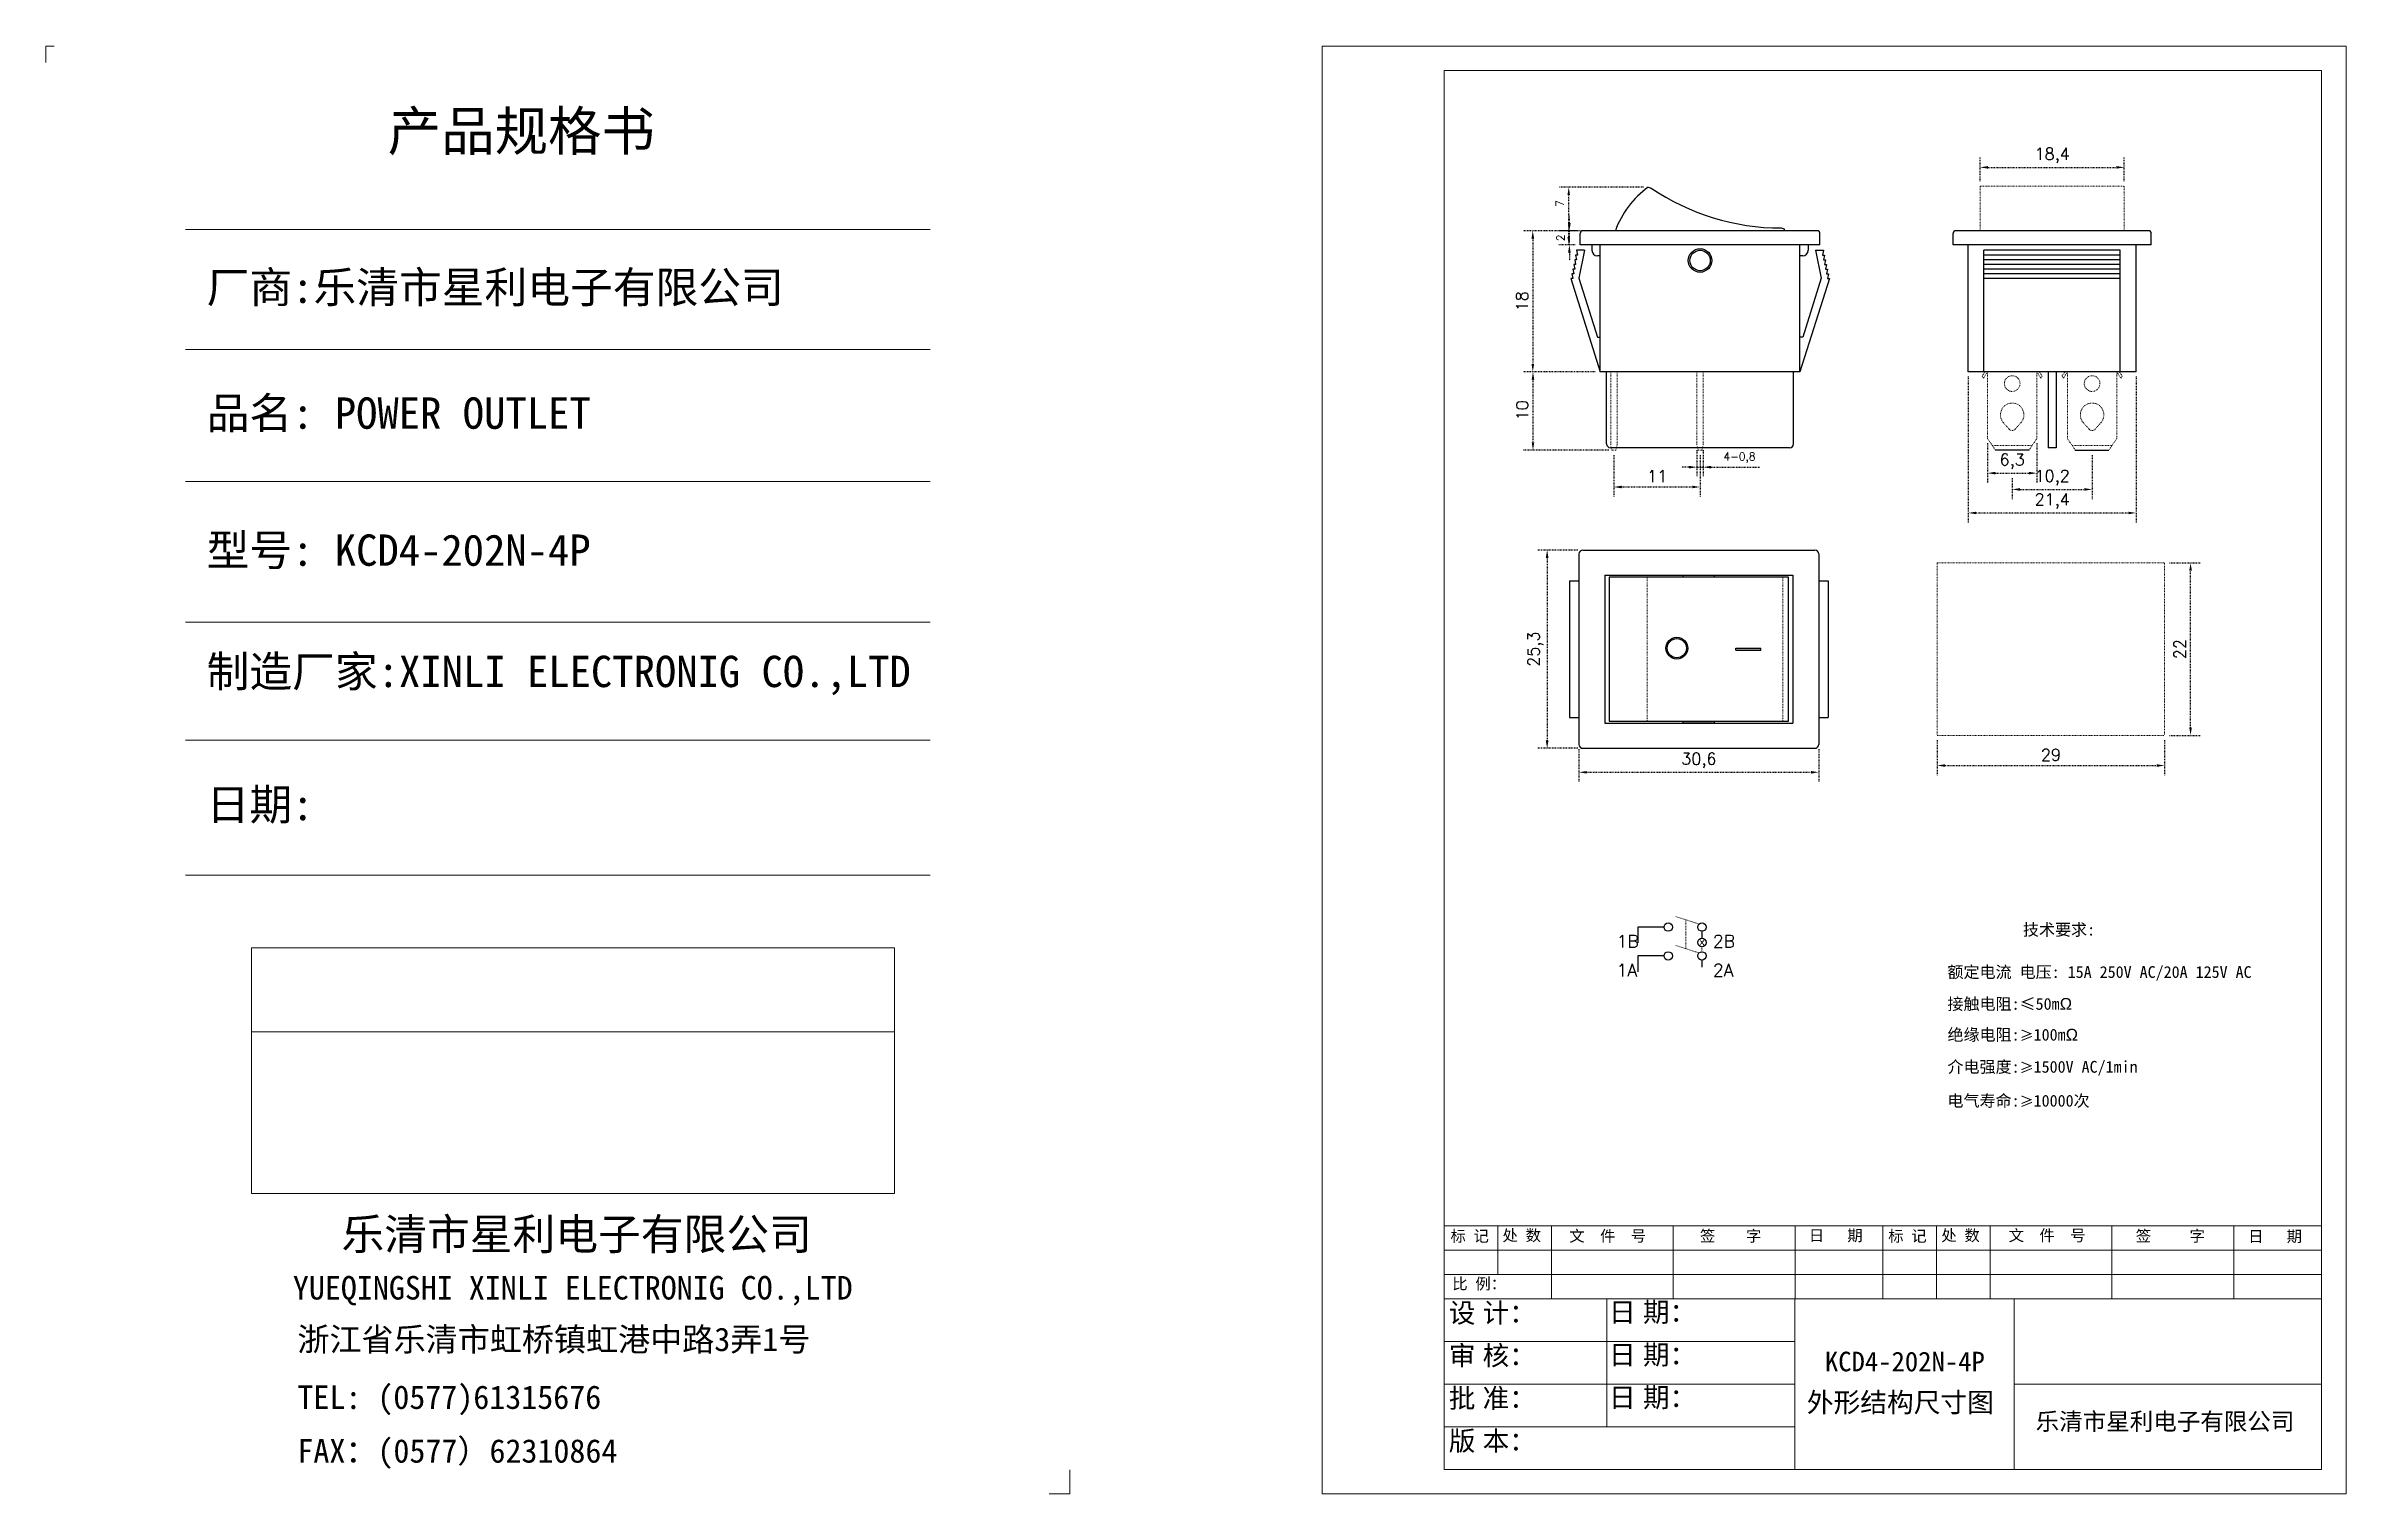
# Model space of a CAD drawing. Header units: millimetres. Extents: x 607 to 1596, y 351 to 796.
# Drawn here: x 606.9 to 900.4, y 351.3 to 536.1 of the extents above; entities that cross this region are included whole.
import ezdxf

# ---------------------------------------------------------------- set-up
doc = ezdxf.new("R2010")
doc.units = ezdxf.units.MM
doc.header["$LTSCALE"] = 0.001
doc.linetypes.add('ACAD_ISO07W100', pattern=[3, 0, -3])
doc.styles.get("Standard").update_dxf_attribs({"font": 'txt', "bigfont": 'gbcbig.shx'})
doc.dimstyles.new('ISO-25', dxfattribs={"dimtxt": 2.5, "dimasz": 2.5, "dimexe": 1.25, "dimexo": 0.625, "dimtad": 1, "dimtxsty": 'Standard', "dimcen": 2.5, "dimadec": 0, "dimazin": 0, "dimtfac": 1, "dimtmove": 0, "dimatfit": 3, "dimfxl": 0, "dimarcsym": 0})

msp = doc.modelspace()

# ---------------------------------------------------------------- texts
at = {"attachment_point": 1}
for s, insert, char_height, width in [('{\\f新宋体|b0|i0|c134|p49;产品规格书}', (650.5145, 527.7525), 5, 54.195609), ('{\\f新宋体|b0|i0|c134|p49;厂商:乐清市星利电子有限公司}', (627.4101, 507.3195), 4, 96.420373), ('{\\f新宋体|b0|i0|c134|p49;品名: POWER OUTLET}', (627.4101, 491.2596), 4, 96.420373), ('{\\fNSimSun|b0|i0|c134|p49;型号: KCD4-202N-4P}', (627.4101, 473.7756), 4, 96.420373), ('{\\f新宋体|b0|i0|c134|p49;制造厂家:XINLI ELECTRONIG CO.,LTD}', (627.4101, 458.2969), 4, 96.420373), ('{\\f新宋体|b0|i0|c134|p49;日期:}', (627.4101, 441.317), 4, 96.420373), ('{\\f新宋体|b0|i0|c134|p49;乐清市星利电子有限公司}', (644.618, 386.497), 4, 96.420373), ('{\\f新宋体|b0|i0|c134|p49;YUEQINGSHI XINLI ELECTRONIG CO.,LTD}', (638.4157, 379.1544), 3, 110.66707), ('{\\f新宋体|b0|i0|c134|p49;浙江省乐清市虹桥镇虹港中路3弄1号}', (638.9906, 372.5743), 3, 96.420373), ('{\\f新宋体|b0|i0|c134|p49;TEL: (0577)61315676}', (638.9906, 365.1942), 3, 96.420373), ('{\\f新宋体|b0|i0|c134|p49;FAX：(0577）62310864}', (638.9906, 358.3407), 3, 96.420373)]:
    msp.add_mtext(s, dxfattribs=dict(at, insert=insert, char_height=char_height, width=width))
at = {"linetype": 'ACAD_ISO07W100', "lineweight": 13, "ltscale": 0.13, "char_height": 1.59296, "width": 1.590619, "attachment_point": 1}
for s, insert in [('1B', (807.333, 422.6615)), ('2B', (819.6202, 422.6615)), ('1A', (807.333, 418.9775)), ('2A', (819.6202, 418.9775))]:
    msp.add_mtext(s, dxfattribs=dict(at, insert=insert))
at = {"color": 1, "attachment_point": 1}
for s, insert, char_height, width in [('{\\f新宋体|b0|i0|c134|p49;\\C256;技术要求:}', (859.1747, 424.0931), 1.5, 10.841755), ('{\\fNSimSun|b0|i0|c134|p49;\\C256;额定电流 电压: 15A 250V AC/20A 125V AC}', (849.5426, 418.6941), 1.5, 41.999297), ('{\\f新宋体|b0|i0|c134|p49;\\C256;接触电阻:\\f新宋体|b0|i0|c0|p49;≤50m\\fISOCPEUR|b0|i0|c134|p34;Ω}', (849.5426, 414.6272), 1.5, 41.999297), ('{\\f新宋体|b0|i0|c134|p49;\\C256;绝缘电阻:\\f新宋体|b0|i0|c0|p49;\\H0.875x;≥\\f新宋体|b0|i0|c134|p49;\\H1.143x;100\\f新宋体|b0|i0|c0|p49;m\\fISOCPEUR|b0|i0|c134|p34;Ω}', (849.5426, 410.6941), 1.5, 41.999297), ('{\\f新宋体|b0|i0|c134|p49;\\C256;介电强度:\\f新宋体|b0|i0|c0|p49;\\H0.875x;≥\\f新宋体|b0|i0|c134|p49;\\H1.143x;1500V AC/1min}', (849.5426, 406.5971), 1.5, 41.999297), ('{\\f新宋体|b0|i0|c134|p49;\\C256;电气寿命:\\f新宋体|b0|i0|c0|p49;\\H0.875x;≥\\f新宋体|b0|i0|c134|p49;\\H1.143x;10000次}', (849.5426, 402.2704), 1.5, 41.999297), ('{\\fNSimSun|b0|i0|c134|p49;\\C256;KCD4-202N-4P}', (833.901, 369.4948), 2.5, 15.045069), ('{\\f新宋体|b0|i0|c134|p49;\\C256;外形结构尺寸图}', (831.5941, 364.2865), 2.5, 24.436854), ('{\\f新宋体|b0|i0|c134|p49;\\C256;乐清市星利电子有限公司}', (860.7975, 361.7006), 2.2, 37.859848)]:
    msp.add_mtext(s, dxfattribs=dict(at, insert=insert, char_height=char_height, width=width))
at = {"linetype": 'ByBlock', "lineweight": 15, "attachment_point": 1}
for s, insert, char_height in [('{\\fNSimSun|b0|i0|c134|p49;标 记}', (786.1174, 384.9821), 1.44), ('{\\fNSimSun|b0|i0|c134|p49;处 数}', (792.7642, 385.0544), 1.44), ('{\\fNSimSun|b0|i0|c134|p49;文  件  号}', (801.2864, 384.9821), 1.44), ('{\\fNSimSun|b0|i0|c134|p49;签    字}', (817.9483, 384.9821), 1.44), ('{\\fNSimSun|b0|i0|c134|p49;日   期}', (831.8509, 385.0505), 1.44), ('{\\fNSimSun|b0|i0|c134|p49;标 记}', (841.9777, 384.9821), 1.44), ('{\\fNSimSun|b0|i0|c134|p49;处 数}', (848.762, 385.0544), 1.44), ('{\\fNSimSun|b0|i0|c134|p49;文  件  号}', (857.3527, 385.0514), 1.44), ('{\\fNSimSun|b0|i0|c134|p49;签     字}', (873.5664, 384.9821), 1.44), ('{\\fNSimSun|b0|i0|c134|p49;日   期}', (887.9116, 384.9379), 1.44), ('{\\fNSimSun|b0|i0|c134|p49;比 例：}', (786.3526, 378.8935), 1.44), ('{\\f\uffd0ￂￋￎￌﾣﾤ|b0|i0|c134|p49;设 计：}', (785.911, 375.7003), 2.48832), ('{\\f\uffd0ￂￋￎￌﾣﾤ|b0|i0|c134|p49;日 期：}', (806.3663, 375.7969), 2.48832), ('{\\f\uffd0ￂￋￎￌﾣﾤ|b0|i0|c134|p49;审 核：}', (785.911, 370.2571), 2.48832), ('{\\f\uffd0ￂￋￎￌﾣﾤ|b0|i0|c134|p49;日 期：}', (806.3663, 370.3537), 2.48832), ('{\\f\uffd0ￂￋￎￌﾣﾤ|b0|i0|c134|p49;批 准：}', (785.911, 364.8139), 2.48832), ('{\\f\uffd0ￂￋￎￌﾣﾤ|b0|i0|c134|p49;日 期：}', (806.3663, 364.9105), 2.48832), ('{\\f\uffd0ￂￋￎￌﾣﾤ|b0|i0|c134|p49;版 本：}', (785.911, 359.3707), 2.48832)]:
    msp.add_mtext(s, dxfattribs=dict(at, insert=insert, char_height=char_height))

# ---------------------------------------------------------------- blocks, each defined once
blk = doc.blocks.new('*D20')
at = {"color": 0, "linetype": 'ACAD_ISO07W100', "lineweight": -2, "ltscale": 0.13}
for p, q in [((848.24, 447.51), (848.24, 443.04)), ((877.24, 447.51), (877.24, 443.04)), ((849.24, 444.29), (876.24, 444.29))]:
    blk.add_line(p, q, dxfattribs=at)
at = {"color": 0, "linetype": 'ACAD_ISO07W100', "lineweight": 13, "ltscale": 0.13}
for points in [[(849.24, 444.46), (849.24, 444.12), (848.24, 444.29)], [(876.24, 444.46), (876.24, 444.12), (877.24, 444.29)]]:
    blk.add_solid(points, dxfattribs=at)
at = {"layer": 'Defpoints', "color": 0, "linetype": 'ACAD_ISO07W100', "lineweight": 13, "ltscale": 0.13}
for p in [(848.24, 448.14), (877.24, 448.14), (877.24, 444.29)]:
    blk.add_point(p, dxfattribs=at)
at = {"color": 0, "linetype": 'ACAD_ISO07W100', "lineweight": 13, "ltscale": 0.13, "insert": (862.74, 445.66), "char_height": 1.5, "attachment_point": 5}
blk.add_mtext('29', dxfattribs=at)
blk = doc.blocks.new('*D21')
at = {"color": 0, "linetype": 'ACAD_ISO07W100', "lineweight": -2, "ltscale": 0.13}
for p, q in [((877.87, 470.14), (881.81, 470.14)), ((880.56, 449.14), (880.56, 469.14)), ((877.87, 448.14), (881.81, 448.14))]:
    blk.add_line(p, q, dxfattribs=at)
at = {"color": 0, "linetype": 'ACAD_ISO07W100', "lineweight": 13, "ltscale": 0.13}
for points in [[(880.39, 469.14), (880.73, 469.14), (880.56, 470.14)], [(880.39, 449.14), (880.73, 449.14), (880.56, 448.14)]]:
    blk.add_solid(points, dxfattribs=at)
at = {"layer": 'Defpoints', "color": 0, "linetype": 'ACAD_ISO07W100', "lineweight": 13, "ltscale": 0.13}
for p in [(877.24, 470.14), (880.56, 470.14), (877.24, 448.14)]:
    blk.add_point(p, dxfattribs=at)
at = {"color": 0, "linetype": 'ACAD_ISO07W100', "lineweight": 13, "ltscale": 0.13, "insert": (879.19, 459.14), "char_height": 1.5, "attachment_point": 5, "rotation": 90}
blk.add_mtext('22', dxfattribs=at)
blk = doc.blocks.new('*D22')
at = {"color": 0, "linetype": 'ACAD_ISO07W100', "lineweight": -2, "ltscale": 0.13}
for p, q in [((802.39, 471.79), (797.21, 471.79)), ((798.46, 470.79), (798.46, 447.49)), ((802.39, 446.49), (797.21, 446.49))]:
    blk.add_line(p, q, dxfattribs=at)
at = {"color": 0, "linetype": 'ACAD_ISO07W100', "lineweight": 13, "ltscale": 0.13}
for points in [[(798.29, 470.79), (798.63, 470.79), (798.46, 471.79)], [(798.29, 447.49), (798.63, 447.49), (798.46, 446.49)]]:
    blk.add_solid(points, dxfattribs=at)
at = {"layer": 'Defpoints', "color": 0, "linetype": 'ACAD_ISO07W100', "lineweight": 13, "ltscale": 0.13}
for p in [(803.02, 471.79), (798.46, 446.49), (803.02, 446.49)]:
    blk.add_point(p, dxfattribs=at)
at = {"color": 0, "linetype": 'ACAD_ISO07W100', "lineweight": 13, "ltscale": 0.13, "insert": (796.96, 459.14), "char_height": 1.5, "attachment_point": 5, "rotation": 90}
blk.add_mtext('25,3', dxfattribs=at)
blk = doc.blocks.new('*D23')
at = {"color": 0, "linetype": 'ACAD_ISO07W100', "lineweight": -2, "ltscale": 0.13}
for p, q in [((802.52, 446.36), (802.52, 442.18)), ((833.12, 446.36), (833.12, 442.18)), ((803.52, 443.43), (832.12, 443.43))]:
    blk.add_line(p, q, dxfattribs=at)
at = {"color": 0, "linetype": 'ACAD_ISO07W100', "lineweight": 13, "ltscale": 0.13}
for points in [[(803.52, 443.59), (803.52, 443.26), (802.52, 443.43)], [(832.12, 443.59), (832.12, 443.26), (833.12, 443.43)]]:
    blk.add_solid(points, dxfattribs=at)
at = {"layer": 'Defpoints', "color": 0, "linetype": 'ACAD_ISO07W100', "lineweight": 13, "ltscale": 0.13}
for p in [(802.52, 446.99), (833.12, 446.99), (833.12, 443.43)]:
    blk.add_point(p, dxfattribs=at)
at = {"color": 0, "linetype": 'ACAD_ISO07W100', "lineweight": 13, "ltscale": 0.13, "insert": (817.82, 444.93), "char_height": 1.5, "attachment_point": 5}
blk.add_mtext('30,6', dxfattribs=at)
blk = doc.blocks.new('*D24')
at = {"color": 0, "linetype": 'ACAD_ISO07W100', "lineweight": -2, "ltscale": 0.13}
for p, q in [((802.4, 512.53), (795.38, 512.53)), ((796.63, 511.53), (796.63, 495.53)), ((804.6, 494.53), (795.38, 494.53))]:
    blk.add_line(p, q, dxfattribs=at)
at = {"color": 0, "linetype": 'ACAD_ISO07W100', "lineweight": 13, "ltscale": 0.13}
for points in [[(796.46, 511.53), (796.8, 511.53), (796.63, 512.53)], [(796.46, 495.53), (796.8, 495.53), (796.63, 494.53)]]:
    blk.add_solid(points, dxfattribs=at)
at = {"layer": 'Defpoints', "color": 0, "linetype": 'ACAD_ISO07W100', "lineweight": 13, "ltscale": 0.13}
for p in [(803.02, 512.53), (796.63, 494.53), (805.22, 494.53)]:
    blk.add_point(p, dxfattribs=at)
at = {"color": 0, "linetype": 'ACAD_ISO07W100', "lineweight": 13, "ltscale": 0.13, "insert": (795.26, 503.53), "char_height": 1.5, "attachment_point": 5, "rotation": 90}
blk.add_mtext('18', dxfattribs=at)
blk = doc.blocks.new('*D25')
at = {"color": 0, "linetype": 'ACAD_ISO07W100', "lineweight": -2, "ltscale": 0.13}
for p, q in [((804.6, 494.53), (795.4, 494.53)), ((796.65, 493.53), (796.65, 485.53)), ((806.35, 484.53), (795.4, 484.53))]:
    blk.add_line(p, q, dxfattribs=at)
at = {"color": 0, "linetype": 'ACAD_ISO07W100', "lineweight": 13, "ltscale": 0.13}
for points in [[(796.49, 493.53), (796.82, 493.53), (796.65, 494.53)], [(796.49, 485.53), (796.82, 485.53), (796.65, 484.53)]]:
    blk.add_solid(points, dxfattribs=at)
at = {"layer": 'Defpoints', "color": 0, "linetype": 'ACAD_ISO07W100', "lineweight": 13, "ltscale": 0.13}
for p in [(805.22, 494.53), (796.65, 484.53), (806.97, 484.53)]:
    blk.add_point(p, dxfattribs=at)
at = {"color": 0, "linetype": 'ACAD_ISO07W100', "lineweight": 13, "ltscale": 0.13, "insert": (795.28, 489.61), "char_height": 1.5, "attachment_point": 5, "rotation": 90}
blk.add_mtext('10', dxfattribs=at)
blk = doc.blocks.new('*D26')
at = {"color": 0, "linetype": 'ACAD_ISO07W100', "lineweight": -2, "ltscale": 0.13}
for p, q in [((801.3, 513.53), (801.3, 514.53)), ((802.68, 512.53), (800.05, 512.53)), ((802.05, 510.73), (800.05, 510.73)), ((801.3, 510.73), (801.3, 512.53)), ((801.3, 509.73), (801.3, 508.73))]:
    blk.add_line(p, q, dxfattribs=at)
at = {"color": 0, "linetype": 'ACAD_ISO07W100', "lineweight": 13, "ltscale": 0.13}
for points in [[(801.13, 513.53), (801.47, 513.53), (801.3, 512.53)], [(801.13, 509.73), (801.47, 509.73), (801.3, 510.73)]]:
    blk.add_solid(points, dxfattribs=at)
at = {"layer": 'Defpoints', "color": 0, "linetype": 'ACAD_ISO07W100', "lineweight": 13, "ltscale": 0.13}
for p in [(801.3, 512.53), (802.67, 510.73), (803.3, 512.53)]:
    blk.add_point(p, dxfattribs=at)
at = {"color": 0, "linetype": 'ACAD_ISO07W100', "lineweight": 13, "ltscale": 0.13, "insert": (800.17, 511.63), "char_height": 1.5, "attachment_point": 5, "rotation": 90}
blk.add_mtext('{\\H0.66667x;2}', dxfattribs=at)
blk = doc.blocks.new('*D27')
at = {"color": 0, "linetype": 'ACAD_ISO07W100', "lineweight": -2, "ltscale": 0.13}
for p, q in [((810.74, 518.08), (799.97, 518.08)), ((801.22, 511.73), (801.22, 517.08)), ((802.05, 510.73), (799.97, 510.73))]:
    blk.add_line(p, q, dxfattribs=at)
at = {"color": 0, "linetype": 'ACAD_ISO07W100', "lineweight": 13, "ltscale": 0.13}
for points in [[(801.05, 517.08), (801.38, 517.08), (801.22, 518.08)], [(801.05, 511.73), (801.38, 511.73), (801.22, 510.73)]]:
    blk.add_solid(points, dxfattribs=at)
at = {"layer": 'Defpoints', "color": 0, "linetype": 'ACAD_ISO07W100', "lineweight": 13, "ltscale": 0.13}
for p in [(801.22, 518.08), (811.37, 518.08), (802.67, 510.73)]:
    blk.add_point(p, dxfattribs=at)
at = {"color": 0, "linetype": 'ACAD_ISO07W100', "lineweight": 13, "ltscale": 0.13, "insert": (800.09, 516.02), "char_height": 1.5, "attachment_point": 5, "rotation": 90}
blk.add_mtext('{\\H0.66667x;7}', dxfattribs=at)
blk = doc.blocks.new('*D28')
at = {"color": 0, "linetype": 'ACAD_ISO07W100', "lineweight": -2, "ltscale": 0.13}
for p, q in [((806.97, 483.91), (806.97, 478.58)), ((817.97, 483.91), (817.97, 478.58)), ((807.97, 479.83), (816.97, 479.83))]:
    blk.add_line(p, q, dxfattribs=at)
at = {"color": 0, "linetype": 'ACAD_ISO07W100', "lineweight": 13, "ltscale": 0.13}
for points in [[(807.97, 480), (807.97, 479.66), (806.97, 479.83)], [(816.97, 480), (816.97, 479.66), (817.97, 479.83)]]:
    blk.add_solid(points, dxfattribs=at)
at = {"layer": 'Defpoints', "color": 0, "linetype": 'ACAD_ISO07W100', "lineweight": 13, "ltscale": 0.13}
for p in [(806.97, 484.53), (817.97, 484.53), (817.97, 479.83)]:
    blk.add_point(p, dxfattribs=at)
at = {"color": 0, "linetype": 'ACAD_ISO07W100', "lineweight": 13, "ltscale": 0.13, "insert": (812.5, 481.21), "char_height": 1.5, "attachment_point": 5}
blk.add_mtext('11', dxfattribs=at)
blk = doc.blocks.new('*D29')
at = {"color": 0, "linetype": 'ACAD_ISO07W100', "lineweight": -2, "ltscale": 0.13}
for p, q in [((817.57, 484.51), (817.57, 481.11)), ((818.37, 484.51), (818.37, 481.11)), ((816.57, 482.36), (815.57, 482.36)), ((817.57, 482.36), (818.37, 482.36)), ((819.37, 482.36), (825.62, 482.36))]:
    blk.add_line(p, q, dxfattribs=at)
at = {"color": 0, "linetype": 'ACAD_ISO07W100', "lineweight": 13, "ltscale": 0.13}
for points in [[(816.57, 482.53), (816.57, 482.19), (817.57, 482.36)], [(819.37, 482.53), (819.37, 482.19), (818.37, 482.36)]]:
    blk.add_solid(points, dxfattribs=at)
at = {"layer": 'Defpoints', "color": 0, "linetype": 'ACAD_ISO07W100', "lineweight": 13, "ltscale": 0.13}
for p in [(817.57, 485.13), (818.37, 485.13), (818.37, 482.36)]:
    blk.add_point(p, dxfattribs=at)
at = {"color": 0, "linetype": 'ACAD_ISO07W100', "lineweight": 13, "ltscale": 0.13, "insert": (823, 483.57), "char_height": 1.5, "attachment_point": 5}
blk.add_mtext('{\\H0.66667x;4-0,8}', dxfattribs=at)
blk = doc.blocks.new('*D16')
at = {"color": 0, "linetype": 'ACAD_ISO07W100', "lineweight": -2, "ltscale": 0.13}
for p, q in [((853.7, 518.84), (853.7, 521.86)), ((854.7, 520.61), (871.1, 520.61)), ((872.1, 518.84), (872.1, 521.86))]:
    blk.add_line(p, q, dxfattribs=at)
at = {"color": 0, "linetype": 'ACAD_ISO07W100', "lineweight": 13, "ltscale": 0.13}
for points in [[(854.7, 520.78), (854.7, 520.45), (853.7, 520.61)], [(871.1, 520.78), (871.1, 520.45), (872.1, 520.61)]]:
    blk.add_solid(points, dxfattribs=at)
at = {"layer": 'Defpoints', "color": 0, "linetype": 'ACAD_ISO07W100', "lineweight": 13, "ltscale": 0.13}
for p in [(872.1, 520.61), (853.7, 518.22), (872.1, 518.22)]:
    blk.add_point(p, dxfattribs=at)
at = {"color": 0, "linetype": 'ACAD_ISO07W100', "lineweight": 13, "ltscale": 0.13, "insert": (862.9, 522.11), "char_height": 1.5, "attachment_point": 5}
blk.add_mtext('18,4', dxfattribs=at)
blk = doc.blocks.new('*D17')
at = {"color": 0, "linetype": 'ACAD_ISO07W100', "lineweight": -2, "ltscale": 0.13}
for p, q in [((854.65, 485.41), (854.65, 480.35)), ((860.95, 485.41), (860.95, 480.35)), ((855.65, 481.6), (859.95, 481.6))]:
    blk.add_line(p, q, dxfattribs=at)
at = {"color": 0, "linetype": 'ACAD_ISO07W100', "lineweight": 13, "ltscale": 0.13}
for points in [[(855.65, 481.76), (855.65, 481.43), (854.65, 481.6)], [(859.95, 481.76), (859.95, 481.43), (860.95, 481.6)]]:
    blk.add_solid(points, dxfattribs=at)
at = {"layer": 'Defpoints', "color": 0, "linetype": 'ACAD_ISO07W100', "lineweight": 13, "ltscale": 0.13}
for p in [(854.65, 486.03), (860.95, 486.03), (860.95, 481.6)]:
    blk.add_point(p, dxfattribs=at)
at = {"color": 0, "linetype": 'ACAD_ISO07W100', "lineweight": 13, "ltscale": 0.13, "insert": (857.8, 483.1), "char_height": 1.5, "attachment_point": 5}
blk.add_mtext('6,3', dxfattribs=at)
blk = doc.blocks.new('*D18')
at = {"color": 0, "linetype": 'ACAD_ISO07W100', "lineweight": -2, "ltscale": 0.13}
for p, q in [((868, 483.91), (868, 478.27)), ((857.8, 480.97), (857.8, 478.27)), ((858.8, 479.52), (867, 479.52))]:
    blk.add_line(p, q, dxfattribs=at)
at = {"color": 0, "linetype": 'ACAD_ISO07W100', "lineweight": 13, "ltscale": 0.13}
for points in [[(858.8, 479.69), (858.8, 479.35), (857.8, 479.52)], [(867, 479.69), (867, 479.35), (868, 479.52)]]:
    blk.add_solid(points, dxfattribs=at)
at = {"layer": 'Defpoints', "color": 0, "linetype": 'ACAD_ISO07W100', "lineweight": 13, "ltscale": 0.13}
for p in [(868, 484.53), (857.8, 481.6), (868, 479.52)]:
    blk.add_point(p, dxfattribs=at)
at = {"color": 0, "linetype": 'ACAD_ISO07W100', "lineweight": 13, "ltscale": 0.13, "insert": (862.9, 481.02), "char_height": 1.5, "attachment_point": 5}
blk.add_mtext('10,2', dxfattribs=at)
blk = doc.blocks.new('*D19')
at = {"color": 0, "linetype": 'ACAD_ISO07W100', "lineweight": -2, "ltscale": 0.13}
for p, q in [((852.2, 493.91), (852.2, 475.27)), ((873.6, 493.91), (873.6, 475.27)), ((853.2, 476.52), (872.6, 476.52))]:
    blk.add_line(p, q, dxfattribs=at)
at = {"color": 0, "linetype": 'ACAD_ISO07W100', "lineweight": 13, "ltscale": 0.13}
for points in [[(853.2, 476.68), (853.2, 476.35), (852.2, 476.52)], [(872.6, 476.68), (872.6, 476.35), (873.6, 476.52)]]:
    blk.add_solid(points, dxfattribs=at)
at = {"layer": 'Defpoints', "color": 0, "linetype": 'ACAD_ISO07W100', "lineweight": 13, "ltscale": 0.13}
for p in [(852.2, 494.53), (873.6, 494.53), (873.6, 476.52)]:
    blk.add_point(p, dxfattribs=at)
at = {"color": 0, "linetype": 'ACAD_ISO07W100', "lineweight": 13, "ltscale": 0.13, "insert": (862.9, 478.02), "char_height": 1.5, "attachment_point": 5}
blk.add_mtext('21,4', dxfattribs=at)

# ---------------------------------------------------------------- dimensions: what is measured, and where the dimension line sits
at = {"linetype": 'ACAD_ISO07W100', "lineweight": 13, "ltscale": 0.13}
for base, p1, p2, picture, middle in [((872.0994, 520.6141), (853.6994, 518.2183), (872.0994, 518.2183), '*D16', (862.8994, 522.1141)), ((873.5994, 476.5172), (852.1994, 494.5303), (873.5994, 494.5303), '*D19', (862.8994, 478.0172)), ((860.9494, 481.5951), (854.6494, 486.0303), (860.9494, 486.0303), '*D17', (857.7994, 483.0951)), ((867.9994, 479.5202), (857.7994, 481.5951), (867.9994, 484.5303), '*D18', (862.8994, 481.0202)), ((833.1179, 443.4262), (802.5179, 446.987), (833.1179, 446.987), '*D23', (817.8179, 444.9262)), ((877.2428, 444.2896), (848.2428, 448.137), (877.2428, 448.137), '*D20', (862.7428, 445.6646))]:
    dim = msp.add_linear_dim(base=base, p1=p1, p2=p2, dimstyle='ISO-25', override={"dimtxt": 1.5, "dimasz": 1, "dimdec": 3, "dimcen": 1, "dimtdec": 3}, dxfattribs=at)
    dim.commit()
    dim.dimension.update_dxf_attribs({"geometry": picture, "text_midpoint": middle})
for base, p2, text, picture, middle in [((801.2151, 518.0833), (811.3697, 518.0833), '{\\H0.66667x;7}', '*D27', (801.2151, 516.0242)), ((801.2984, 512.5303), (803.3047, 512.5303), '{\\H0.66667x;2}', '*D26', (801.2984, 511.6303))]:
    dim = msp.add_linear_dim(base=base, p1=(802.6745, 510.7303), p2=p2, angle=90, text=text, dimstyle='ISO-25', override={"dimtxt": 1.5, "dimasz": 1, "dimdec": 3, "dimcen": 1, "dimtdec": 3}, dxfattribs=at)
    dim.commit()
    dim.dimension.update_dxf_attribs({"geometry": picture, "text_midpoint": middle, "dimtype": 160})
for base, p1, p2, picture, middle in [((796.63, 494.5303), (803.0245, 512.5303), (805.2245, 494.5303), '*D24', (796.63, 503.5303)), ((796.6545, 484.5303), (805.2245, 494.5303), (806.9745, 484.5303), '*D25', (796.6545, 489.6079))]:
    dim = msp.add_linear_dim(base=base, p1=p1, p2=p2, angle=90, dimstyle='ISO-25', override={"dimtxt": 1.5, "dimasz": 1, "dimdec": 3, "dimcen": 1, "dimtdec": 3}, dxfattribs=at)
    dim.commit()
    dim.dimension.update_dxf_attribs({"geometry": picture, "text_midpoint": middle, "dimtype": 160})
dim = msp.add_linear_dim(base=(817.9745, 479.8316), p1=(806.9745, 484.5303), p2=(817.9745, 484.5303), dimstyle='ISO-25', override={"dimtxt": 1.5, "dimasz": 1, "dimdec": 3, "dimcen": 1, "dimtdec": 3}, dxfattribs=at)
dim.commit()
dim.dimension.update_dxf_attribs({"geometry": '*D28', "text_midpoint": (812.4996, 479.8316), "dimtype": 160})
dim = msp.add_linear_dim(base=(818.3745, 482.3612), p1=(817.5745, 485.1303), p2=(818.3745, 485.1303), text='{\\H0.66667x;4-<>}', dimstyle='ISO-25', override={"dimtxt": 1.5, "dimasz": 1, "dimdec": 3, "dimcen": 1, "dimtdec": 3}, dxfattribs=at)
dim.commit()
dim.dimension.update_dxf_attribs({"geometry": '*D29', "text_midpoint": (822.9995, 483.5695)})
for base, p1, p2, picture, middle in [((798.459, 446.487), (803.0179, 471.787), (803.0179, 446.487), '*D22', (796.959, 459.137)), ((880.561, 470.137), (877.2428, 448.137), (877.2428, 470.137), '*D21', (879.186, 459.137))]:
    dim = msp.add_linear_dim(base=base, p1=p1, p2=p2, angle=90, dimstyle='ISO-25', override={"dimtxt": 1.5, "dimasz": 1, "dimdec": 3, "dimcen": 1, "dimtdec": 3}, dxfattribs=at)
    dim.commit()
    dim.dimension.update_dxf_attribs({"geometry": picture, "text_midpoint": middle})

# ---------------------------------------------------------------- hatches: boundary and pattern name
at = {"linetype": 'ACAD_ISO07W100', "lineweight": 13, "ltscale": 0.13}
h = msp.add_hatch(color=7, dxfattribs=at)
h.paths.add_polyline_path([(816.4039, 459.2586, 1), (813.6131, 459.2586, 1)])
h.paths.add_polyline_path([(816.2363, 459.2586, -1), (813.7807, 459.2586, -1)], flags=16)
h.paths.add_polyline_path([(825.7299, 459.2586), (822.533, 459.2586), (822.533, 459.0044), (825.7299, 459.0044)])

# ---------------------------------------------------------------- linework, layer by layer
at = {"linetype": 'ByBlock', "lineweight": 15}
for p, q in [((606.9132, 536.099), (606.9132, 533.9879)), ((607.9425, 536.099), (606.9132, 536.099)), ((769.7581, 536.099), (769.7581, 351.3413)), ((900.3949, 536.099), (769.7581, 536.099)), ((900.3949, 351.3413), (900.3949, 536.099)), ((785.3101, 532.9886), (785.3101, 354.4517)), ((897.2845, 532.9886), (785.3101, 532.9886)), ((897.2845, 354.4517), (897.2845, 532.9886)), ((624.7316, 512.6824), (719.7316, 512.6824)), ((624.7316, 497.3599), (719.7316, 497.3599)), ((624.7316, 480.5467), (719.7316, 480.5467)), ((624.7316, 462.5654), (719.7316, 462.5654)), ((624.7316, 447.5112), (719.7316, 447.5112)), ((624.7316, 430.2845), (719.7316, 430.2845)), ((633.1259, 410.3022), (715.1867, 410.3022)), ((785.3101, 385.5557), (897.2845, 385.5557)), ((792.1529, 385.5557), (792.1529, 379.3349)), ((798.9958, 385.5557), (798.9958, 376.2245)), ((814.5478, 385.5557), (814.5478, 376.2245)), ((830.0998, 385.5557), (830.0998, 376.2245)), ((841.2973, 385.5557), (841.2973, 376.2245)), ((848.1401, 385.5557), (848.1401, 376.2245)), ((854.983, 385.5557), (854.983, 376.2245)), ((870.535, 385.5557), (870.535, 376.2245)), ((886.087, 385.5557), (886.087, 376.2245)), ((785.3101, 382.4453), (897.2845, 382.4453)), ((785.3101, 379.3349), (897.2845, 379.3349)), ((785.3101, 376.2245), (897.2845, 376.2245)), ((806.0852, 376.2245), (806.0852, 359.8949)), ((830.0728, 376.2245), (830.0728, 354.4517)), ((858.0664, 376.2245), (858.0664, 354.4517)), ((785.3101, 370.7813), (830.0728, 370.7813)), ((785.3101, 365.3381), (830.0728, 365.3381)), ((858.0664, 365.3381), (897.2845, 365.3381)), ((785.3101, 359.8949), (830.0728, 359.8949)), ((737.55, 351.3413), (737.55, 354.4357)), ((785.3101, 354.4517), (897.2845, 354.4517)), ((734.9344, 351.3413), (737.55, 351.3413)), ((769.7581, 351.3413), (900.3949, 351.3413))]:
    msp.add_line(p, q, dxfattribs=at)
for p, q in [((811.3697, 518.0833), (811.752, 517.9658)), ((802.6745, 510.7303), (802.6745, 512.1803)), ((833.2745, 510.7303), (802.6745, 510.7303)), ((832.9245, 512.5303), (803.0245, 512.5303)), ((804.1745, 510.7303), (804.1745, 510.0303)), ((805.2245, 494.5303), (805.2245, 510.7303)), ((828.3098, 512.877), (828.6921, 512.7595)), ((830.7245, 494.5303), (830.7245, 510.7303)), ((831.7745, 510.7303), (831.7745, 510.0303)), ((833.2745, 510.7303), (833.2745, 512.1803)), ((850.2486, 510.7303), (850.2486, 512.1803)), ((852.1642, 510.7303), (850.2486, 510.7303)), ((875.2002, 512.5303), (850.5986, 512.5303)), ((875.5502, 510.7303), (852.1642, 510.7303)), ((852.1994, 494.5303), (852.1994, 510.7303)), ((873.5994, 494.5303), (873.5994, 510.7303)), ((875.5502, 510.7303), (875.5502, 512.1803)), ((801.8495, 508.2303), (801.9745, 507.6303)), ((802.0995, 508.2303), (801.8495, 508.2303)), ((801.9745, 508.8303), (802.0995, 508.2303)), ((802.2245, 508.8303), (801.9745, 508.8303)), ((802.0995, 509.4303), (802.2245, 508.8303)), ((802.3495, 509.4303), (802.0995, 509.4303)), ((802.2245, 510.0303), (802.3495, 509.4303)), ((803.246, 510.0303), (802.2245, 510.0303)), ((803.246, 510.0303), (802.5067, 506.4819)), ((805.2245, 509.3303), (804.8745, 509.3303)), ((831.0745, 509.3303), (830.7245, 509.3303)), ((832.703, 510.0303), (833.7245, 510.0303)), ((832.703, 510.0303), (833.4423, 506.4819)), ((833.7245, 510.0303), (833.5995, 509.4303)), ((833.5995, 509.4303), (833.8495, 509.4303)), ((833.8495, 509.4303), (833.7245, 508.8303)), ((833.7245, 508.8303), (833.9745, 508.8303)), ((833.9745, 508.8303), (833.8495, 508.2303)), ((833.8495, 508.2303), (834.0995, 508.2303)), ((834.0995, 508.2303), (833.9745, 507.6303)), ((854.1994, 494.5303), (854.1994, 510.0303)), ((871.5994, 510.0303), (854.1994, 510.0303)), ((871.5994, 509.4303), (854.1994, 509.4303)), ((871.5994, 508.8303), (854.1994, 508.8303)), ((871.5994, 508.2303), (854.1994, 508.2303)), ((871.5994, 494.5303), (871.5994, 510.0303)), ((801.7245, 506.4303), (801.4745, 506.4303)), ((801.4745, 506.4303), (805.2245, 494.5303)), ((801.5995, 507.0303), (801.7245, 506.4303)), ((801.8495, 507.0303), (801.5995, 507.0303)), ((801.7245, 507.6303), (801.8495, 507.0303)), ((801.9745, 507.6303), (801.7245, 507.6303)), ((802.5067, 506.4819), (804.8745, 498.9681)), ((834.4745, 506.4303), (830.7245, 494.5303)), ((833.4423, 506.4819), (831.0745, 498.9681)), ((833.9745, 507.6303), (834.2245, 507.6303)), ((834.2245, 507.6303), (834.0995, 507.0303)), ((834.0995, 507.0303), (834.3495, 507.0303)), ((834.3495, 507.0303), (834.2245, 506.4303)), ((834.2245, 506.4303), (834.4745, 506.4303)), ((871.5994, 507.6303), (854.1994, 507.6303)), ((871.5994, 507.0303), (854.1994, 507.0303)), ((871.5994, 506.4303), (854.1994, 506.4303)), ((804.8745, 498.9681), (805.2245, 498.9681)), ((831.0745, 498.9681), (830.7245, 498.9681)), ((830.7245, 494.5303), (805.2245, 494.5303)), ((806.0445, 485.3303), (806.0445, 494.5303)), ((829.9045, 485.3303), (829.9045, 494.5303)), ((873.5994, 494.5303), (852.1994, 494.5303)), ((862.3994, 494.5303), (862.3994, 484.8303)), ((863.3994, 494.5303), (863.3994, 484.8303)), ((829.4045, 484.8303), (806.5445, 484.8303)), ((859.9494, 484.5303), (855.6494, 484.5303)), ((863.3994, 484.8303), (862.3994, 484.8303)), ((865.8494, 484.5303), (870.1494, 484.5303)), ((802.5179, 471.287), (802.5179, 446.987)), ((803.0179, 471.787), (832.6179, 471.787)), ((833.1179, 471.287), (833.1179, 446.987)), ((801.3179, 467.837), (801.3179, 450.437)), ((801.3179, 467.837), (802.5179, 467.837)), ((805.8179, 468.572), (829.8179, 468.572)), ((805.8179, 468.572), (805.8179, 449.702)), ((806.3679, 468.337), (806.3679, 449.937)), ((829.2679, 468.337), (806.3679, 468.337)), ((819.8179, 468.537), (815.8179, 468.537)), ((815.8179, 468.337), (815.8179, 468.537)), ((816.5179, 468.537), (816.5179, 468.572)), ((819.1179, 468.537), (819.1179, 468.572)), ((819.8179, 468.337), (819.8179, 468.537)), ((829.2679, 449.937), (829.2679, 468.337)), ((829.8179, 468.572), (829.8179, 449.702)), ((833.1179, 467.837), (834.3179, 467.837)), ((834.3179, 467.837), (834.3179, 450.437)), ((822.533, 459.0044), (822.533, 459.2586)), ((822.533, 459.2586), (825.7299, 459.2586)), ((822.533, 459.0044), (825.7299, 459.0044)), ((825.7299, 459.0044), (825.7299, 459.2586)), ((801.3179, 450.437), (802.5179, 450.437)), ((805.8179, 449.702), (829.8179, 449.702)), ((806.3679, 449.937), (829.2679, 449.937)), ((815.8179, 449.737), (815.8179, 449.937)), ((815.8179, 449.737), (819.8179, 449.737)), ((816.5179, 449.737), (816.5179, 449.702)), ((819.1179, 449.737), (819.1179, 449.702)), ((819.8179, 449.737), (819.8179, 449.937)), ((833.1179, 450.437), (834.3179, 450.437)), ((803.0179, 446.487), (832.6179, 446.487)), ((813.3748, 423.6766), (810.0321, 423.6766)), ((810.0321, 423.6766), (810.0321, 421.6655)), ((818.2179, 423.1363), (818.2179, 422.2509)), ((813.3748, 419.9927), (810.0321, 419.9927)), ((810.0321, 419.9927), (810.0321, 417.9815)), ((818.2179, 419.4523), (818.2179, 418.567))]:
    msp.add_line(p, q)
at = {"linetype": 'ACAD_ISO07W100', "lineweight": 13, "ltscale": 0.13}
for p, q in [((853.6994, 512.5303), (853.6994, 518.2183)), ((853.6994, 518.2183), (872.0994, 518.2183)), ((872.0994, 512.5303), (872.0994, 518.2183)), ((806.5745, 494.5303), (806.5745, 485.1303)), ((807.3745, 494.5303), (807.3745, 485.1303)), ((817.5745, 494.5303), (817.5745, 485.1303)), ((818.3745, 494.5303), (818.3745, 485.1303)), ((853.9526, 493.9637), (854.3419, 494.5303)), ((854.1196, 493.703), (853.9526, 493.9637)), ((854.6494, 494.5303), (854.1196, 493.703)), ((854.6494, 494.5303), (854.6494, 486.0303)), ((860.9494, 494.5303), (860.9494, 486.0303)), ((860.9494, 494.5303), (861.4792, 493.703)), ((861.6461, 493.9637), (861.2568, 494.5303)), ((861.4792, 493.703), (861.6461, 493.9637)), ((864.1526, 493.9637), (864.5419, 494.5303)), ((864.3196, 493.703), (864.1526, 493.9637)), ((864.8494, 494.5303), (864.3196, 493.703)), ((864.8494, 494.5303), (864.8494, 486.0303)), ((871.1494, 494.5303), (871.1494, 486.0303)), ((871.1494, 494.5303), (871.6792, 493.703)), ((871.8461, 493.9637), (871.4568, 494.5303)), ((871.6792, 493.703), (871.8461, 493.9637)), ((856.6814, 488.0303), (857.4267, 487.1969)), ((858.9174, 488.0303), (858.1721, 487.1969)), ((866.8814, 488.0303), (867.6267, 487.1969)), ((869.1174, 488.0303), (868.3721, 487.1969)), ((806.7245, 484.5303), (806.5745, 485.1303)), ((807.2245, 484.5303), (806.7245, 484.5303)), ((807.2245, 484.5303), (807.3745, 485.1303)), ((817.7245, 484.5303), (817.5745, 485.1303)), ((818.2245, 484.5303), (817.7245, 484.5303)), ((818.2245, 484.5303), (818.3745, 485.1303)), ((854.6494, 486.0303), (855.6494, 484.5303)), ((855.2494, 485.1303), (860.3494, 485.1303)), ((859.9494, 484.5303), (860.9494, 486.0303)), ((865.8494, 484.5303), (864.8494, 486.0303)), ((870.5494, 485.1303), (865.4494, 485.1303)), ((871.1494, 486.0303), (870.1494, 484.5303)), ((848.2428, 470.137), (877.2428, 470.137)), ((848.2428, 470.137), (848.2428, 448.137)), ((877.2428, 470.137), (877.2428, 448.137)), ((811.2131, 468.337), (811.2131, 449.937)), ((828.5355, 468.337), (828.5355, 449.937)), ((848.2428, 448.137), (877.2428, 448.137)), ((817.8418, 424.0646), (814.8392, 425.0269)), ((816.1438, 424.6088), (816.1438, 420.9248)), ((817.8418, 420.3807), (814.8392, 421.3429)), ((818.5685, 422.1217), (817.8673, 421.2993)), ((817.8853, 422.1364), (818.5505, 421.2846)), ((818.2179, 421.1702), (818.2179, 420.5331))]:
    msp.add_line(p, q, dxfattribs=at)
at = {"linetype": 'ByBlock', "lineweight": 15}
msp.add_lwpolyline([(633.1259, 421.0365), (715.1867, 421.0365), (715.1867, 389.7007), (633.1259, 389.7007)], close=True, dxfattribs=at)
for centre, radius in [((817.9745, 508.7303), 1.5), ((817.9745, 508.7303), 1.3), ((815.0085, 459.2586), 1.3954), ((815.0085, 459.2586), 1.2278), ((813.9151, 423.6766), 0.5404), ((818.2179, 423.6766), 0.5404), ((813.9151, 419.9927), 0.5404), ((818.2179, 421.7105), 0.5404), ((818.2179, 419.9927), 0.5404)]:
    msp.add_circle(centre, radius)
at = {"linetype": 'ACAD_ISO07W100', "lineweight": 13, "ltscale": 0.13}
for centre in [(857.7994, 493.0303), (867.9994, 493.0303)]:
    msp.add_circle(centre, 1, dxfattribs=at)
for centre, radius, start, end in [((817.9745, 508.7303), 11.45, 125.228536, 160.617214), ((828.3157, 542.3784), 29.5014, 235.843539, 269.988431), ((803.0245, 512.1803), 0.35, 90, 180), ((817.9745, 508.7303), 11.45, 19.382786, 20.603435), ((832.9245, 512.1803), 0.35, 0, 90), ((850.5986, 512.1803), 0.35, 90, 180), ((875.2002, 512.1803), 0.35, 0, 90), ((804.8745, 510.0303), 0.7, 180, 270), ((831.0745, 510.0303), 0.7, 270, 0), ((806.5445, 485.3303), 0.5, 180, 270), ((829.4045, 485.3303), 0.5, 270, 0), ((803.0179, 471.287), 0.5, 90, 180), ((832.6179, 471.287), 0.5, 0, 90), ((803.0179, 446.987), 0.5, 180, 270), ((832.6179, 446.987), 0.5, 270, 0)]:
    msp.add_arc(centre, radius, start, end)
for centre, radius, start, end in [((857.7994, 489.0303), 1.5, 318.189685, 221.810315), ((867.9994, 489.0303), 1.5, 318.189685, 221.810315), ((857.7994, 487.5303), 0.5, 221.810315, 318.189685), ((867.9994, 487.5303), 0.5, 221.810315, 318.189685)]:
    msp.add_arc(centre, radius, start, end, dxfattribs=at)

msp.set_redraw_order([(e.dxf.handle, doc.entitydb.next_handle()) for e in msp.query("TEXT MTEXT ATTDEF DIMENSION ARC_DIMENSION")])  # texts and dimensions are drawn at this point

doc.saveas('drawing.dxf')
